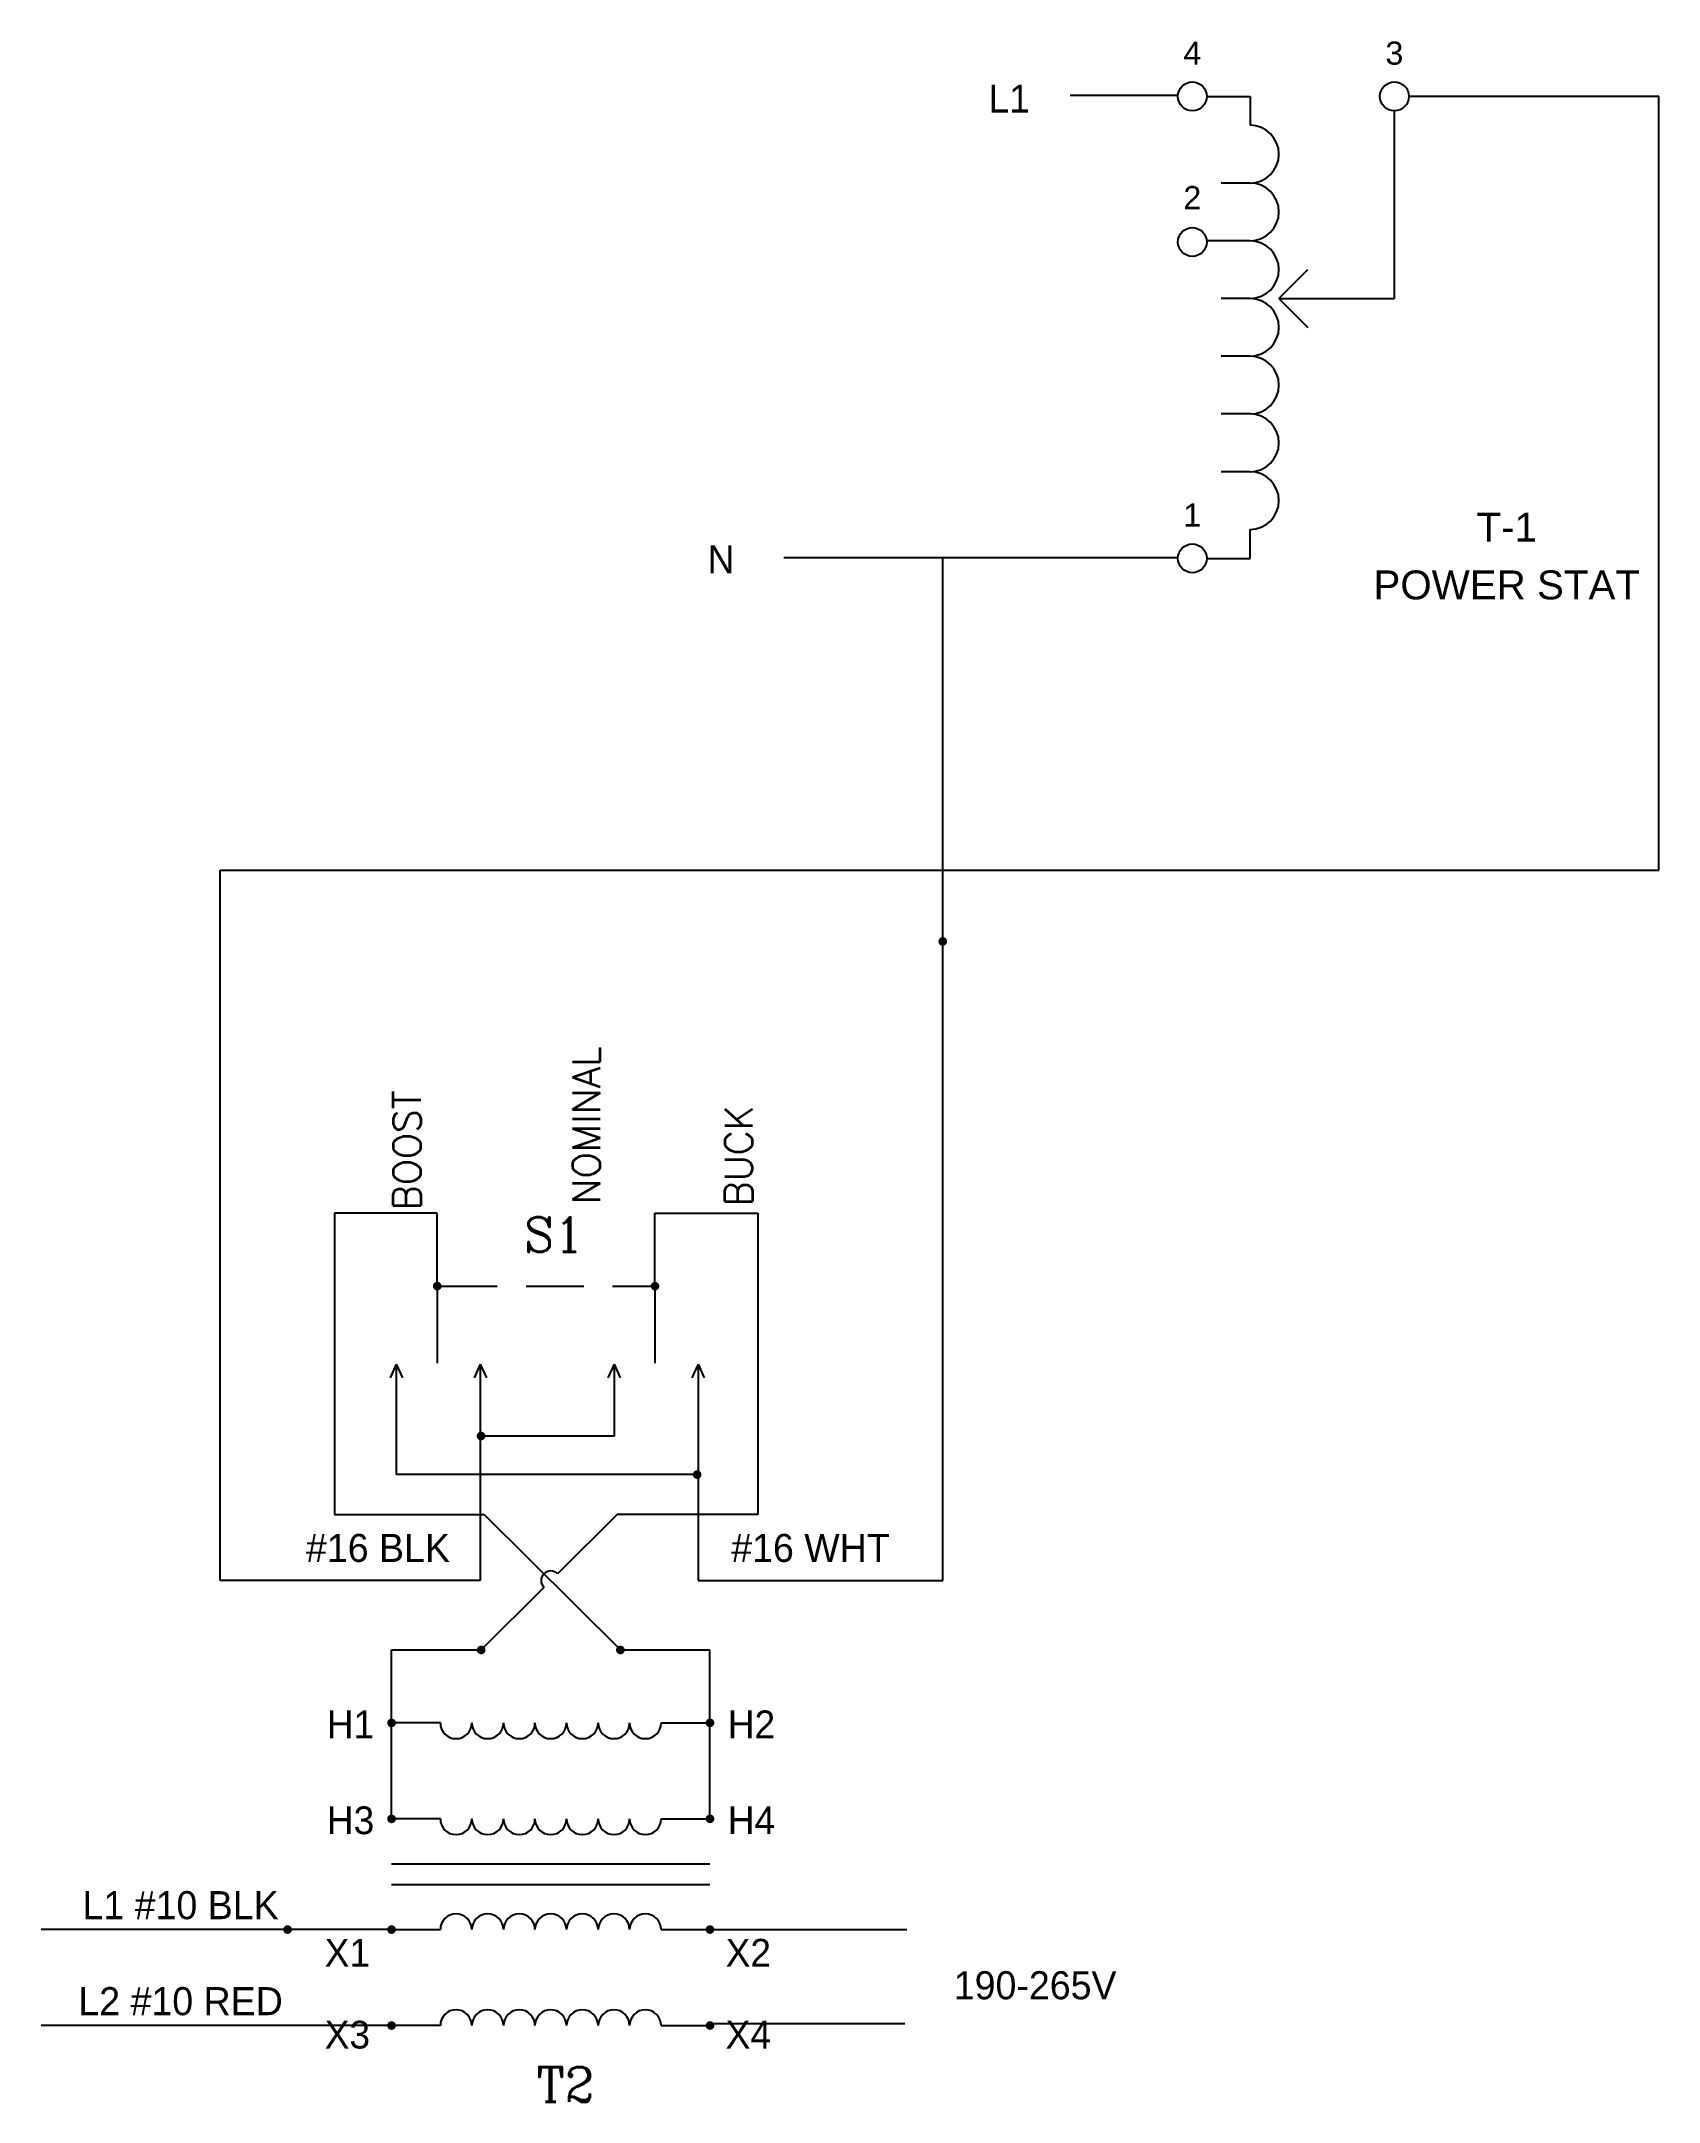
# Model space of a CAD drawing. Header units: inches. Extents: x -228 to 241, y -155 to 115.
# Drawn here: x -31.26 to -24.26, y -22.58 to -13.66 of the extents above; entities that cross this region are included whole.
import ezdxf
from ezdxf.enums import TextEntityAlignment as Align

# ---------------------------------------------------------------- set-up
doc = ezdxf.new("R2010")
doc.units = ezdxf.units.IN
doc.header["$MEASUREMENT"] = 0
doc.linetypes.add('HIDDEN', pattern=[0.375, 0.25, -0.125])
for name, color, linetype in [('1', 1, 'Continuous'), ('3', 3, 'HIDDEN'), ('4', 7, 'Continuous'), ('5', 5, 'Continuous'), ('COMP', 3, 'Continuous'), ('PANEL WIRE', 5, 'Continuous'), ('TEXT', 4, 'Continuous'), ('WIRES', 1, 'Continuous')]:
    doc.layers.add(name, color=color, linetype=linetype)
doc.styles.add('COMPLEX', font='COMPLEX')
doc.styles.add('ROMANS', font='romans')
doc.styles.add('SIMPLEX', font='TXT', dxfattribs={"width": 0.875})
doc.styles.get("Standard").update_dxf_attribs({"font": 'arial.ttf'})

msp = doc.modelspace()

# ---------------------------------------------------------------- texts
at = {"layer": '4'}
for s, height, style, p in [('L1', 0.12, 'SIMPLEX', (-27.157301, -13.968083)), ('N', 0.12, 'SIMPLEX', (-28.373317, -15.962598)), ('S1', 0.15, 'COMPLEX', (-29.167893, -18.901252)), ('H1', 0.12, 'SIMPLEX', (-30.022227, -21.006674)), ('H2', 0.12, 'SIMPLEX', (-28.286399, -21.006674)), ('H3', 0.12, 'SIMPLEX', (-30.022227, -21.422178)), ('H4', 0.12, 'SIMPLEX', (-28.286399, -21.422178)), ('X1', 0.12, 'SIMPLEX', (-30.031503, -21.995611)), ('X2', 0.12, 'SIMPLEX', (-28.295676, -21.995611)), ('X3', 0.12, 'SIMPLEX', (-30.031503, -22.35025)), ('X4', 0.12, 'SIMPLEX', (-28.295676, -22.35025)), ('T2', 0.15, 'COMPLEX', (-29.114608, -22.580916))]:
    msp.add_text(s, height=height, dxfattribs=dict(at, style=style)).set_placement(p)
at = {"layer": '4', "style": 'ROMANS'}
for s, p in [('NOMINAL', (-28.839096, -18.695535)), ('BOOST', (-29.61532, -18.720545)), ('BUCK', (-28.179722, -18.703872))]:
    msp.add_text(s, height=0.12, rotation=90, dxfattribs=at).set_placement(p)
at = {"layer": '4', "style": 'SIMPLEX'}
for s, p in [('#16 BLK', (-29.800778, -20.243635)), ('#16 WHT', (-27.928313, -20.243635)), ('L1 #10 BLK', (-30.655325, -21.790425)), ('190-265V', (-26.955539, -22.137114)), ('L2 #10 RED', (-30.655325, -22.205929))]:
    msp.add_text(s, height=0.1215, dxfattribs=at).set_placement(p, align=Align.CENTER)
at = {"layer": 'TEXT'}
for s, height, p in [('4', 0.1, (-26.275243, -13.710853)), ('3', 0.1, (-25.400243, -13.710853)), ('2', 0.1, (-26.275243, -14.335853)), ('1', 0.1, (-26.275243, -15.710853)), ('T-1', 0.125, (-24.913886, -15.763353)), ('POWER STAT', 0.125, (-24.913886, -16.013353))]:
    msp.add_text(s, height=height, dxfattribs=at).set_placement(p, align=Align.MIDDLE)

# ---------------------------------------------------------------- linework, layer by layer
at = {"layer": '1'}
for p, q in [((-29.544209, -18.733461), (-29.989159, -18.733461)), ((-29.989159, -18.733461), (-29.989159, -20.03803)), ((-29.544209, -19.049458), (-29.544209, -18.733461)), ((-28.601467, -19.049458), (-28.601467, -18.733461)), ((-28.601467, -18.733461), (-28.156517, -18.733461)), ((-28.156517, -18.733461), (-28.156517, -20.03803)), ((-29.544209, -19.049458), (-29.544209, -19.383543)), ((-28.601467, -19.049458), (-28.601467, -19.383543)), ((-29.72158, -19.386572), (-29.748189, -19.446881)), ((-29.72158, -19.386572), (-29.72158, -19.865424)), ((-29.72158, -19.386572), (-29.694971, -19.446881)), ((-29.358011, -19.386572), (-29.384621, -19.446881)), ((-29.358011, -19.386572), (-29.331402, -19.446881)), ((-29.358011, -19.386572), (-29.358011, -20.324594)), ((-28.778838, -19.386572), (-28.805447, -19.446881)), ((-28.778838, -19.386572), (-28.752228, -19.446881)), ((-28.778838, -19.386572), (-28.778838, -19.698505)), ((-28.415269, -19.386572), (-28.441879, -19.446881)), ((-28.415269, -19.386572), (-28.415269, -20.324594)), ((-28.415269, -19.386572), (-28.38866, -19.446881)), ((-28.778838, -19.698505), (-29.35458, -19.698505)), ((-28.419076, -19.865424), (-29.72158, -19.865424)), ((-29.989159, -20.03803), (-29.340623, -20.03803)), ((-29.340623, -20.03803), (-28.751276, -20.624594)), ((-28.764776, -20.03803), (-29.023015, -20.29505)), ((-28.156517, -20.03803), (-28.764776, -20.03803)), ((-29.082383, -20.354137), (-29.354122, -20.624594)), ((-29.742032, -20.624594), (-29.354122, -20.624594)), ((-29.742032, -21.355927), (-29.742032, -20.624594)), ((-28.751276, -20.624594), (-28.363367, -20.624594)), ((-28.363367, -21.355927), (-28.363367, -20.624594)), ((-29.530812, -20.940423), (-29.742032, -20.940423)), ((-28.574587, -20.940423), (-28.363367, -20.940423)), ((-29.530812, -21.355927), (-29.742032, -21.355927)), ((-28.574587, -21.355927), (-28.363367, -21.355927)), ((-29.742032, -21.550366), (-28.363367, -21.550366)), ((-29.742032, -21.640825), (-28.363367, -21.640825)), ((-28.574587, -21.835264), (-28.372742, -21.835264)), ((-29.530812, -22.250768), (-29.742032, -22.250768)), ((-28.574587, -22.250768), (-28.363367, -22.250768))]:
    msp.add_line(p, q, dxfattribs=at)
at = {"layer": '1', "const_width": 0.01875}
for points in [[(-27.365117, -17.557097, 1), (-27.346367, -17.557097, 1)], [(-29.553584, -19.049458, 1), (-29.534834, -19.049458, 1)], [(-28.610842, -19.049458, 1), (-28.592092, -19.049458, 1)], [(-29.363955, -19.698505, 1), (-29.345205, -19.698505, 1)], [(-28.428451, -19.865424, 1), (-28.409701, -19.865424, 1)], [(-29.363497, -20.624594, 1), (-29.344747, -20.624594, 1)], [(-28.760651, -20.624594, 1), (-28.741901, -20.624594, 1)], [(-29.751407, -20.940423, 1), (-29.732657, -20.940423, 1)], [(-28.353992, -20.940423, -1), (-28.372742, -20.940423, -1)], [(-29.751407, -21.355927, 1), (-29.732657, -21.355927, 1)], [(-28.353992, -21.355927, -1), (-28.372742, -21.355927, -1)], [(-30.201407, -21.835264, -1), (-30.182657, -21.835264, -1)], [(-29.751407, -21.835264, -1), (-29.732657, -21.835264, -1)], [(-28.353992, -21.835264, 1), (-28.372742, -21.835264, 1)], [(-29.751407, -22.250768, -1), (-29.732657, -22.250768, -1)], [(-28.353992, -22.250768, 1), (-28.372742, -22.250768, 1)]]:
    msp.add_lwpolyline(points, format="xyb", close=True, dxfattribs=at)
at = {"layer": '1'}
msp.add_arc((-29.052699, -20.324594), 0.04188, 44.8644291, 224.8644291, dxfattribs=at)
at = {"layer": '3'}
msp.add_line((-29.534848, -19.049967), (-28.595383, -19.049351), dxfattribs=at)
at = {"layer": '5'}
for centre, start, end in [((-29.46251, -20.940423), 180, 0), ((-29.325907, -20.940423), 180, 0), ((-29.189303, -20.940423), 180, 0), ((-29.052699, -20.940423), 180, 0), ((-28.916096, -20.940423), 180, 0), ((-28.779492, -20.940423), 180, 0), ((-28.642889, -20.940423), 180, 0), ((-29.46251, -21.355927), 180, 0), ((-29.325907, -21.355927), 180, 0), ((-29.189303, -21.355927), 180, 0), ((-29.052699, -21.355927), 180, 0), ((-28.916096, -21.355927), 180, 0), ((-28.779492, -21.355927), 180, 0), ((-28.642889, -21.355927), 180, 0), ((-29.46251, -21.835264), 0, 180), ((-29.325907, -21.835264), 0, 180), ((-29.189303, -21.835264), 0, 180), ((-29.052699, -21.835264), 0, 180), ((-28.916096, -21.835264), 0, 180), ((-28.779492, -21.835264), 0, 180), ((-28.642889, -21.835264), 0, 180), ((-29.46251, -22.250768), 0, 180), ((-29.325907, -22.250768), 0, 180), ((-29.189303, -22.250768), 0, 180), ((-29.052699, -22.250768), 0, 180), ((-28.916096, -22.250768), 0, 180), ((-28.779492, -22.250768), 0, 180), ((-28.642889, -22.250768), 0, 180)]:
    msp.add_arc(centre, 0.068302, start, end, dxfattribs=at)
at = {"layer": 'COMP'}
for p, q in [((-26.212743, -13.898353), (-26.025243, -13.898353)), ((-26.025243, -13.898353), (-26.025243, -14.023353)), ((-26.025243, -14.273353), (-26.150243, -14.273353)), ((-26.088667, -14.523403), (-26.213667, -14.523403)), ((-26.025243, -14.523353), (-26.150243, -14.523353)), ((-26.025243, -14.773353), (-26.150243, -14.773353)), ((-26.025243, -15.023353), (-26.150243, -15.023353)), ((-26.025243, -15.273353), (-26.150243, -15.273353)), ((-26.025243, -15.523353), (-26.150243, -15.523353)), ((-26.025243, -15.898353), (-26.025243, -15.773353)), ((-26.212743, -15.898353), (-26.025243, -15.898353))]:
    msp.add_line(p, q, dxfattribs=at)
for centre in [(-26.275243, -13.898353), (-25.400243, -13.898353), (-26.275243, -14.52874), (-26.275243, -15.898353)]:
    msp.add_circle(centre, 0.0625, dxfattribs=at)
for centre in [(-26.025243, -14.148353), (-26.025243, -14.398353), (-26.025243, -14.648353), (-26.025243, -14.898353), (-26.025243, -15.148353), (-26.025243, -15.398353), (-26.025243, -15.648353)]:
    msp.add_arc(centre, 0.125, 270, 90, dxfattribs=at)
at = {"layer": 'PANEL WIRE'}
for p, q in [((-25.339758, -13.897769), (-24.255662, -13.897769)), ((-24.255662, -17.248501), (-24.255662, -13.897769)), ((-27.355742, -15.896347), (-28.043785, -15.896347)), ((-27.355742, -20.324594), (-27.355742, -15.896347)), ((-26.33517, -15.896347), (-27.355742, -15.896347)), ((-30.484178, -20.324594), (-30.484178, -17.248501)), ((-30.484178, -17.248501), (-24.255662, -17.248501)), ((-29.358011, -20.324594), (-30.484178, -20.324594)), ((-28.415269, -20.324594), (-27.355742, -20.324594)), ((-30.192032, -21.835264), (-31.25878, -21.835264)), ((-29.742032, -21.835264), (-30.192032, -21.835264)), ((-29.742032, -21.835264), (-29.530812, -21.835264)), ((-28.353992, -21.835264), (-27.511023, -21.835264)), ((-30.192032, -22.250768), (-31.25878, -22.250768)), ((-29.742032, -22.250768), (-30.192032, -22.250768)), ((-28.363367, -22.241393), (-27.520398, -22.241393))]:
    msp.add_line(p, q, dxfattribs=at)
at = {"layer": 'WIRES', "linetype": 'ByBlock'}
msp.add_line((-26.337586, -13.893921), (-26.803808, -13.893921), dxfattribs=at)
at = {"layer": 'WIRES'}
for p, q in [((-25.400243, -14.773353), (-25.400243, -13.960853)), ((-25.900243, -14.773353), (-25.775243, -14.648353)), ((-25.900243, -14.773353), (-25.400243, -14.773353)), ((-25.900243, -14.773353), (-25.775243, -14.898353))]:
    msp.add_line(p, q, dxfattribs=at)

msp.set_redraw_order([(e.dxf.handle, doc.entitydb.next_handle()) for e in msp.query("TEXT MTEXT ATTDEF DIMENSION ARC_DIMENSION")])  # texts and dimensions are drawn at this point

doc.saveas('drawing.dxf')
